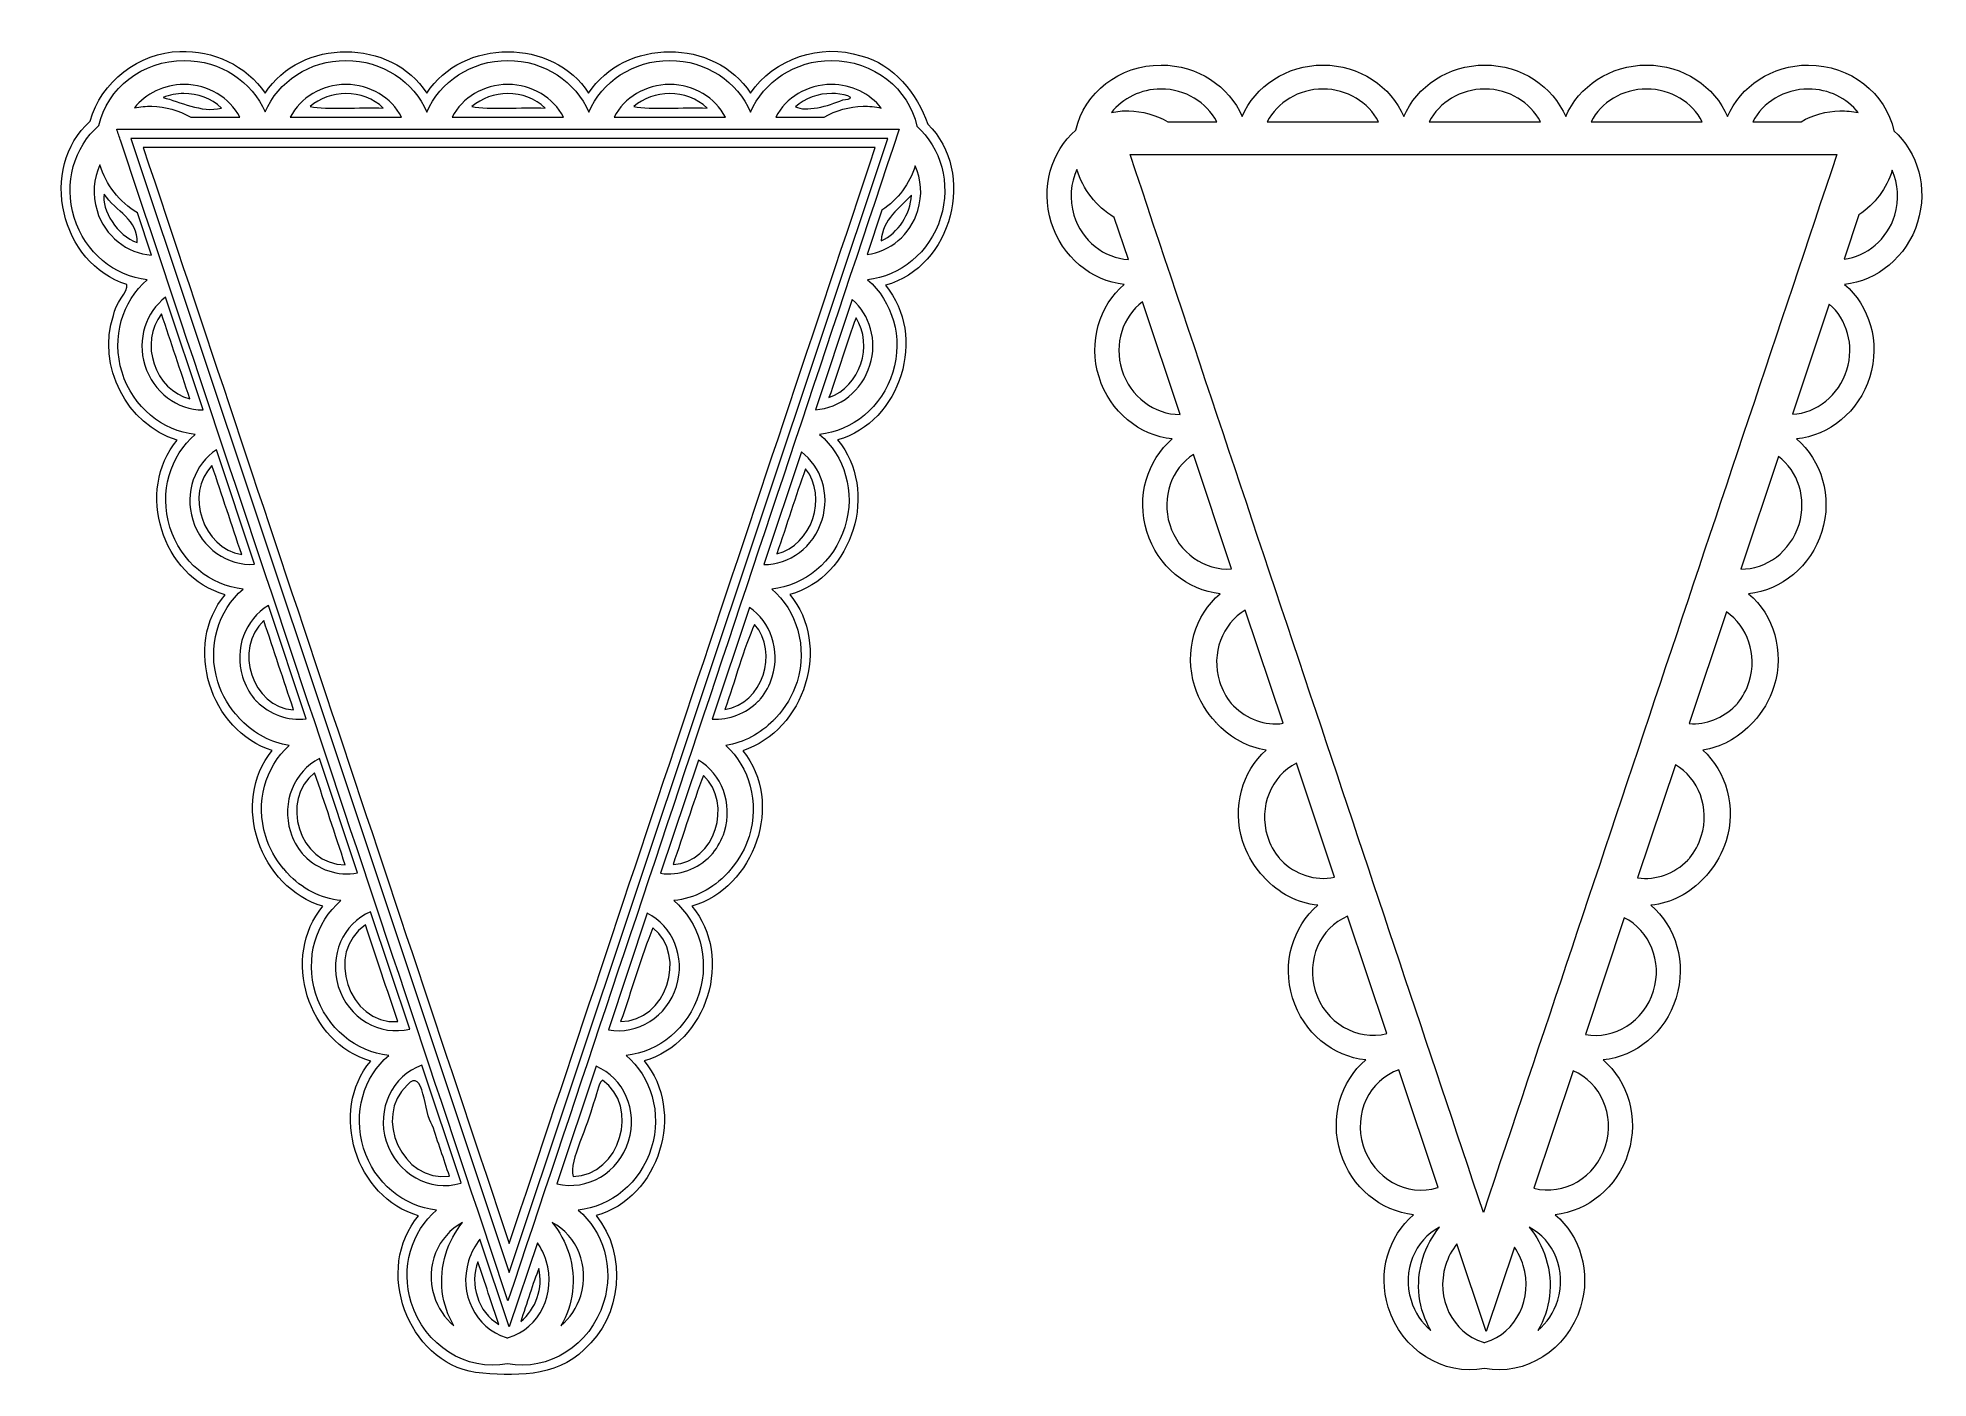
# Model space of a CAD drawing. Header units: centimetres. Extents: x -5.6 to 5.5, y -3.9 to 3.9.
import ezdxf

# ---------------------------------------------------------------- set-up
doc = ezdxf.new("R2010")
doc.units = ezdxf.units.CM
doc.header["$MEASUREMENT"] = 0
doc.layers.add('Layer 1', color=7, linetype='Continuous')

msp = doc.modelspace()

# ---------------------------------------------------------------- linework, layer by layer
at = {"layer": 'Layer 1', "color": 58, "lineweight": 20}
for points, knots in [([(-4.7385, 3.85934), (-4.97791, 3.85468), (-5.20049, 3.68302), (-5.26271, 3.45254), (-5.26271, 3.45254), (-5.56843, 3.1798), (-5.43557, 2.61701), (-5.04856, 2.50004), (-5.04856, 2.50004), (-5.03722, 2.46241), (-5.12068, 2.38243), (-5.12711, 2.31897), (-5.12711, 2.31897), (-5.22474, 2.02737), (-5.05074, 1.67945), (-4.75421, 1.59219), (-4.75421, 1.59219), (-5.00093, 1.29757), (-4.84329, 0.79205), (-4.47474, 0.6893), (-4.47474, 0.6893), (-4.72256, 0.39345), (-4.561, -0.10553), (-4.20023, -0.22021), (-4.20023, -0.22021), (-4.44685, -0.52176), (-4.27041, -1.02387), (-3.9034, -1.12889), (-3.9034, -1.12889), (-4.15083, -1.42172), (-3.9927, -1.92864), (-3.62476, -2.03178), (-3.62476, -2.03178), (-3.87057, -2.32563), (-3.71339, -2.83131), (-3.34529, -2.93467), (-3.34529, -2.93467), (-3.6066, -3.24351), (-3.41298, -3.78387), (-3.01208, -3.84996), (-3.01208, -3.84996), (-2.79556, -3.86918), (-2.54326, -3.8827), (-2.37791, -3.71519), (-2.37791, -3.71519), (-2.15827, -3.52415), (-2.12388, -3.16013), (-2.30846, -2.93384), (-2.30846, -2.93384), (-1.93979, -2.8326), (-1.78263, -2.32583), (-2.02899, -2.03095), (-2.02899, -2.03095), (-1.66046, -1.92964), (-1.50305, -1.42329), (-1.74952, -1.12806), (-1.74952, -1.12806), (-1.38393, -1.02454), (-1.20607, -0.52255), (-1.45269, -0.22104), (-1.45269, -0.22104), (-1.08979, -0.1036), (-0.93258, 0.39472), (-1.17818, 0.69012), (-1.17818, 0.69012), (-0.80734, 0.79219), (-0.65428, 1.29952), (-0.89871, 1.59301), (-0.89871, 1.59301), (-0.52989, 1.69525), (-0.37229, 2.20026), (-0.62007, 2.49507), (-0.62007, 2.49507), (-0.22926, 2.60185), (-0.08508, 3.15316), (-0.37287, 3.436), (-0.37287, 3.436), (-0.43579, 3.6148), (-0.56929, 3.78401), (-0.76396, 3.83453), (-0.76396, 3.83453), (-0.99632, 3.9092), (-1.27096, 3.81903), (-1.40723, 3.61542), (-1.40723, 3.61542), (-1.61377, 3.93918), (-2.14513, 3.93848), (-2.35229, 3.61542), (-2.35229, 3.61542), (-2.55883, 3.93918), (-3.09019, 3.93848), (-3.29735, 3.61542), (-3.29735, 3.61542), (-3.50437, 3.93884), (-4.03365, 3.93865), (-4.24158, 3.61625), (-4.24158, 3.61625), (-4.35089, 3.77682), (-4.54535, 3.86902), (-4.7385, 3.85934)], [0, 0, 0, 0, 0.03846154, 0.03846154, 0.03846154, 0.03846154, 0.07692308, 0.07692308, 0.07692308, 0.07692308, 0.11538462, 0.11538462, 0.11538462, 0.11538462, 0.15384615, 0.15384615, 0.15384615, 0.15384615, 0.19230769, 0.19230769, 0.19230769, 0.19230769, 0.23076923, 0.23076923, 0.23076923, 0.23076923, 0.26923077, 0.26923077, 0.26923077, 0.26923077, 0.30769231, 0.30769231, 0.30769231, 0.30769231, 0.34615385, 0.34615385, 0.34615385, 0.34615385, 0.38461538, 0.38461538, 0.38461538, 0.38461538, 0.42307692, 0.42307692, 0.42307692, 0.42307692, 0.46153846, 0.46153846, 0.46153846, 0.46153846, 0.5, 0.5, 0.5, 0.5, 0.53846154, 0.53846154, 0.53846154, 0.53846154, 0.57692308, 0.57692308, 0.57692308, 0.57692308, 0.61538462, 0.61538462, 0.61538462, 0.61538462, 0.65384615, 0.65384615, 0.65384615, 0.65384615, 0.69230769, 0.69230769, 0.69230769, 0.69230769, 0.73076923, 0.73076923, 0.73076923, 0.73076923, 0.76923077, 0.76923077, 0.76923077, 0.76923077, 0.80769231, 0.80769231, 0.80769231, 0.80769231, 0.84615385, 0.84615385, 0.84615385, 0.84615385, 0.88461538, 0.88461538, 0.88461538, 0.88461538, 0.92307692, 0.92307692, 0.92307692, 0.92307692, 1, 1, 1, 1]), ([(0.9897, 3.78026), (0.74533, 3.78026), (0.54188, 3.61743), (0.49195, 3.40075), (0.49195, 3.40075), (0.34884, 3.27567), (0.28545, 3.06563), (0.34808, 2.86332), (0.34808, 2.86332), (0.41128, 2.65919), (0.58409, 2.52084), (0.77472, 2.50034), (0.77472, 2.50034), (0.62917, 2.37569), (0.56438, 2.16445), (0.62755, 1.96042), (0.62755, 1.96042), (0.69083, 1.75603), (0.8641, 1.6185), (1.05502, 1.59827), (1.05502, 1.59827), (0.90893, 1.47371), (0.84374, 1.26191), (0.90702, 1.05753), (0.90702, 1.05753), (0.9703, 0.85314), (1.14357, 0.71561), (1.33449, 0.69538), (1.33449, 0.69538), (1.1884, 0.57081), (1.12321, 0.35902), (1.18649, 0.15464), (1.18649, 0.15464), (1.21173, 0.07313), (1.25456, 0.00247), (1.30886, -0.05455), (1.30886, -0.05455), (1.30976, -0.05557), (1.31042, -0.05684), (1.31135, -0.05786), (1.31135, -0.05786), (1.3157, -0.06236), (1.32008, -0.06677), (1.32458, -0.07109), (1.32458, -0.07109), (1.40035, -0.14955), (1.49796, -0.20085), (1.60239, -0.21744), (1.60239, -0.21744), (1.46443, -0.34311), (1.40438, -0.5485), (1.46596, -0.74743), (1.46596, -0.74743), (1.48767, -0.81756), (1.52299, -0.87937), (1.56683, -0.93181), (1.56683, -0.93181), (1.57242, -0.93849), (1.57749, -0.9453), (1.58337, -0.95165), (1.58337, -0.95165), (1.5858, -0.95448), (1.58832, -0.95715), (1.59081, -0.95992), (1.59081, -0.95992), (1.59163, -0.96076), (1.59248, -0.96156), (1.5933, -0.9624), (1.5933, -0.9624), (1.67596, -1.05282), (1.78682, -1.11028), (1.90501, -1.1228), (1.90501, -1.1228), (1.75892, -1.24736), (1.69456, -1.45916), (1.75784, -1.66354), (1.75784, -1.66354), (1.82112, -1.86793), (1.99356, -2.00546), (2.18448, -2.02569), (2.18448, -2.02569), (2.03839, -2.15026), (1.97403, -2.36205), (2.03731, -2.56643), (2.03731, -2.56643), (2.10059, -2.77082), (2.27303, -2.90835), (2.46395, -2.92858), (2.46395, -2.92858), (2.31786, -3.05314), (2.25267, -3.26411), (2.31595, -3.4685), (2.31595, -3.4685), (2.39382, -3.72003), (2.6382, -3.87111), (2.87736, -3.82569), (2.87736, -3.82569), (3.11652, -3.87112), (3.3609, -3.72003), (3.43877, -3.4685), (3.43877, -3.4685), (3.50205, -3.26411), (3.43686, -3.05315), (3.29077, -2.92858), (3.29077, -2.92858), (3.48169, -2.90835), (3.65414, -2.77082), (3.71741, -2.56643), (3.71741, -2.56643), (3.78069, -2.36204), (3.71633, -2.15025), (3.57024, -2.02569), (3.57024, -2.02569), (3.76116, -2.00546), (3.93361, -1.86793), (3.99688, -1.66354), (3.99688, -1.66354), (4.06016, -1.45915), (3.9958, -1.24736), (3.84971, -1.1228), (3.84971, -1.1228), (3.9679, -1.11028), (4.07877, -1.05281), (4.16142, -0.9624), (4.16142, -0.9624), (4.16224, -0.96156), (4.16309, -0.96076), (4.16391, -0.95992), (4.16391, -0.95992), (4.1664, -0.95715), (4.16891, -0.95448), (4.17135, -0.95165), (4.17135, -0.95165), (4.17723, -0.94529), (4.1823, -0.93849), (4.18789, -0.93181), (4.18789, -0.93181), (4.23173, -0.87937), (4.26705, -0.81756), (4.28876, -0.74743), (4.28876, -0.74743), (4.35035, -0.5485), (4.29029, -0.34311), (4.15234, -0.21744), (4.15234, -0.21744), (4.25677, -0.20085), (4.35438, -0.14956), (4.43015, -0.07109), (4.43015, -0.07109), (4.43465, -0.06677), (4.43903, -0.06236), (4.44338, -0.05786), (4.44338, -0.05786), (4.44428, -0.05685), (4.44497, -0.05557), (4.44587, -0.05455), (4.44587, -0.05455), (4.50017, 0.00246), (4.54301, 0.07313), (4.56824, 0.15464), (4.56824, 0.15464), (4.63152, 0.35903), (4.56633, 0.57082), (4.42024, 0.69538), (4.42024, 0.69538), (4.61116, 0.71561), (4.78443, 0.85314), (4.84771, 1.05753), (4.84771, 1.05753), (4.91099, 1.26192), (4.8458, 1.47371), (4.69971, 1.59827), (4.69971, 1.59827), (4.89063, 1.6185), (5.0639, 1.75603), (5.12718, 1.96042), (5.12718, 1.96042), (5.19035, 2.16445), (5.12557, 2.37568), (4.98001, 2.50034), (4.98001, 2.50034), (5.17064, 2.52084), (5.34346, 2.65919), (5.40665, 2.86332), (5.40665, 2.86332), (5.46858, 3.06335), (5.40826, 3.27107), (5.26857, 3.39662), (5.26857, 3.39662), (5.22038, 3.61546), (5.01517, 3.78027), (4.76917, 3.78027), (4.76917, 3.78027), (4.55521, 3.78027), (4.37284, 3.65571), (4.29705, 3.47931), (4.29705, 3.47931), (4.22127, 3.65571), (4.03889, 3.78027), (3.82494, 3.78027), (3.82494, 3.78027), (3.61098, 3.78027), (3.42778, 3.65571), (3.352, 3.47931), (3.352, 3.47931), (3.27621, 3.65571), (3.09384, 3.78027), (2.87988, 3.78027), (2.87988, 3.78027), (2.66592, 3.78027), (2.48272, 3.65571), (2.40694, 3.47931), (2.40694, 3.47931), (2.33116, 3.65571), (2.14878, 3.78027), (1.93483, 3.78027), (1.93483, 3.78027), (1.72125, 3.78027), (1.53874, 3.65604), (1.46271, 3.48013), (1.46271, 3.48013), (1.38675, 3.65617), (1.20346, 3.78027), (0.98977, 3.78027), (0.98977, 3.78027), (0.98977, 3.78027), (0.9897, 3.78026), (0.9897, 3.78026)], [0, 0, 0, 0, 0.01724138, 0.01724138, 0.01724138, 0.01724138, 0.03448276, 0.03448276, 0.03448276, 0.03448276, 0.05172414, 0.05172414, 0.05172414, 0.05172414, 0.06896552, 0.06896552, 0.06896552, 0.06896552, 0.0862069, 0.0862069, 0.0862069, 0.0862069, 0.10344828, 0.10344828, 0.10344828, 0.10344828, 0.12068966, 0.12068966, 0.12068966, 0.12068966, 0.13793103, 0.13793103, 0.13793103, 0.13793103, 0.15517241, 0.15517241, 0.15517241, 0.15517241, 0.17241379, 0.17241379, 0.17241379, 0.17241379, 0.18965517, 0.18965517, 0.18965517, 0.18965517, 0.20689655, 0.20689655, 0.20689655, 0.20689655, 0.22413793, 0.22413793, 0.22413793, 0.22413793, 0.24137931, 0.24137931, 0.24137931, 0.24137931, 0.25862069, 0.25862069, 0.25862069, 0.25862069, 0.27586207, 0.27586207, 0.27586207, 0.27586207, 0.29310345, 0.29310345, 0.29310345, 0.29310345, 0.31034483, 0.31034483, 0.31034483, 0.31034483, 0.32758621, 0.32758621, 0.32758621, 0.32758621, 0.34482759, 0.34482759, 0.34482759, 0.34482759, 0.36206897, 0.36206897, 0.36206897, 0.36206897, 0.37931034, 0.37931034, 0.37931034, 0.37931034, 0.39655172, 0.39655172, 0.39655172, 0.39655172, 0.4137931, 0.4137931, 0.4137931, 0.4137931, 0.43103448, 0.43103448, 0.43103448, 0.43103448, 0.44827586, 0.44827586, 0.44827586, 0.44827586, 0.46551724, 0.46551724, 0.46551724, 0.46551724, 0.48275862, 0.48275862, 0.48275862, 0.48275862, 0.5, 0.5, 0.5, 0.5, 0.51724138, 0.51724138, 0.51724138, 0.51724138, 0.53448276, 0.53448276, 0.53448276, 0.53448276, 0.55172414, 0.55172414, 0.55172414, 0.55172414, 0.56896552, 0.56896552, 0.56896552, 0.56896552, 0.5862069, 0.5862069, 0.5862069, 0.5862069, 0.60344828, 0.60344828, 0.60344828, 0.60344828, 0.62068966, 0.62068966, 0.62068966, 0.62068966, 0.63793103, 0.63793103, 0.63793103, 0.63793103, 0.65517241, 0.65517241, 0.65517241, 0.65517241, 0.67241379, 0.67241379, 0.67241379, 0.67241379, 0.68965517, 0.68965517, 0.68965517, 0.68965517, 0.70689655, 0.70689655, 0.70689655, 0.70689655, 0.72413793, 0.72413793, 0.72413793, 0.72413793, 0.74137931, 0.74137931, 0.74137931, 0.74137931, 0.75862069, 0.75862069, 0.75862069, 0.75862069, 0.77586207, 0.77586207, 0.77586207, 0.77586207, 0.79310345, 0.79310345, 0.79310345, 0.79310345, 0.81034483, 0.81034483, 0.81034483, 0.81034483, 0.82758621, 0.82758621, 0.82758621, 0.82758621, 0.84482759, 0.84482759, 0.84482759, 0.84482759, 0.86206897, 0.86206897, 0.86206897, 0.86206897, 0.87931034, 0.87931034, 0.87931034, 0.87931034, 0.89655172, 0.89655172, 0.89655172, 0.89655172, 0.9137931, 0.9137931, 0.9137931, 0.9137931, 0.93103448, 0.93103448, 0.93103448, 0.93103448, 0.94827586, 0.94827586, 0.94827586, 0.94827586, 0.96551724, 0.96551724, 0.96551724, 0.96551724, 1, 1, 1, 1]), ([(-4.71617, 3.6146), (-4.63534, 3.61343), (-4.5548, 3.58649), (-4.49624, 3.52944), (-4.49624, 3.52944), (-4.61394, 3.49878), (-4.74271, 3.56917), (-4.83689, 3.59062), (-4.83689, 3.59062), (-4.79932, 3.60579), (-4.7581, 3.61393), (-4.71617, 3.6146)], [0, 0, 0, 0, 0.25, 0.25, 0.25, 0.25, 0.5, 0.5, 0.5, 0.5, 1, 1, 1, 1]), ([(-3.76946, 3.6146), (-3.68926, 3.61305), (-3.60933, 3.58612), (-3.55118, 3.52944), (-3.55118, 3.52944), (-3.68519, 3.53543), (-3.88121, 3.51776), (-3.97865, 3.53771), (-3.97865, 3.53771), (-3.92314, 3.58694), (-3.8455, 3.61404), (-3.76946, 3.6146)], [0, 0, 0, 0, 0.25, 0.25, 0.25, 0.25, 0.5, 0.5, 0.5, 0.5, 1, 1, 1, 1]), ([(-2.8244, 3.6146), (-2.7442, 3.61305), (-2.66427, 3.58612), (-2.60612, 3.52944), (-2.60612, 3.52944), (-2.74022, 3.5354), (-2.936, 3.51782), (-3.03359, 3.53771), (-3.03359, 3.53771), (-2.97802, 3.58693), (-2.90051, 3.61403), (-2.8244, 3.6146)], [0, 0, 0, 0, 0.25, 0.25, 0.25, 0.25, 0.5, 0.5, 0.5, 0.5, 1, 1, 1, 1]), ([(-1.87934, 3.6146), (-1.79914, 3.61305), (-1.71921, 3.58612), (-1.66106, 3.52944), (-1.66106, 3.52944), (-1.79507, 3.53543), (-1.99109, 3.51776), (-2.08853, 3.53771), (-2.08853, 3.53771), (-2.03302, 3.58694), (-1.95538, 3.61404), (-1.87934, 3.6146)], [0, 0, 0, 0, 0.25, 0.25, 0.25, 0.25, 0.5, 0.5, 0.5, 0.5, 1, 1, 1, 1]), ([(-0.93346, 3.6146), (-0.88341, 3.61719), (-0.75427, 3.58619), (-0.86897, 3.57657), (-0.86897, 3.57657), (-0.95346, 3.54101), (-1.08671, 3.50516), (-1.1443, 3.53688), (-1.1443, 3.53688), (-1.09004, 3.58739), (-1.0095, 3.6143), (-0.93346, 3.6146)], [0, 0, 0, 0, 0.25, 0.25, 0.25, 0.25, 0.5, 0.5, 0.5, 0.5, 1, 1, 1, 1]), ([(0.9897, 3.64053), (1.13236, 3.64053), (1.25532, 3.56249), (1.31464, 3.44953), (1.31464, 3.44953), (1.31464, 3.44953), (1.02856, 3.44953), (1.02856, 3.44953), (1.02856, 3.44953), (0.95894, 3.48898), (0.88124, 3.51178), (0.80118, 3.5132), (0.80118, 3.5132), (0.76732, 3.5138), (0.73336, 3.51025), (0.69948, 3.50328), (0.69948, 3.50328), (0.76571, 3.58647), (0.87091, 3.64053), (0.98969, 3.64053), (0.98969, 3.64053), (0.98969, 3.64053), (0.9897, 3.64053), (0.9897, 3.64053)], [0, 0, 0, 0, 0.14285714, 0.14285714, 0.14285714, 0.14285714, 0.28571429, 0.28571429, 0.28571429, 0.28571429, 0.42857143, 0.42857143, 0.42857143, 0.42857143, 0.57142857, 0.57142857, 0.57142857, 0.57142857, 0.71428571, 0.71428571, 0.71428571, 0.71428571, 1, 1, 1, 1]), ([(1.93476, 3.64053), (2.07742, 3.64053), (2.20038, 3.56249), (2.2597, 3.44953), (2.2597, 3.44953), (2.2597, 3.44953), (1.60982, 3.44953), (1.60982, 3.44953), (1.60982, 3.44953), (1.66914, 3.56248), (1.7921, 3.64053), (1.93476, 3.64053)], [0, 0, 0, 0, 0.25, 0.25, 0.25, 0.25, 0.5, 0.5, 0.5, 0.5, 1, 1, 1, 1]), ([(2.87982, 3.64053), (3.02248, 3.64053), (3.14544, 3.56249), (3.20476, 3.44953), (3.20476, 3.44953), (3.20476, 3.44953), (2.88809, 3.44953), (2.88809, 3.44953), (2.88809, 3.44953), (2.88809, 3.44953), (2.55488, 3.44953), (2.55488, 3.44953), (2.55488, 3.44953), (2.6142, 3.56248), (2.73716, 3.64053), (2.87982, 3.64053)], [0, 0, 0, 0, 0.2, 0.2, 0.2, 0.2, 0.4, 0.4, 0.4, 0.4, 0.6, 0.6, 0.6, 0.6, 1, 1, 1, 1]), ([(3.82488, 3.64053), (3.96754, 3.64053), (4.0905, 3.56249), (4.14982, 3.44953), (4.14982, 3.44953), (4.14982, 3.44953), (3.49994, 3.44953), (3.49994, 3.44953), (3.49994, 3.44953), (3.55926, 3.56248), (3.68222, 3.64053), (3.82488, 3.64053)], [0, 0, 0, 0, 0.25, 0.25, 0.25, 0.25, 0.5, 0.5, 0.5, 0.5, 1, 1, 1, 1]), ([(4.76911, 3.64053), (4.88833, 3.64053), (4.99397, 3.58617), (5.06015, 3.50245), (5.06015, 3.50245), (5.02465, 3.51018), (4.98897, 3.51383), (4.95349, 3.5132), (4.95349, 3.5132), (4.87344, 3.51178), (4.79573, 3.48898), (4.72612, 3.44953), (4.72612, 3.44953), (4.72612, 3.44953), (4.44417, 3.44953), (4.44417, 3.44953), (4.44417, 3.44953), (4.50349, 3.56248), (4.62645, 3.64053), (4.76911, 3.64053)], [0, 0, 0, 0, 0.16666667, 0.16666667, 0.16666667, 0.16666667, 0.33333333, 0.33333333, 0.33333333, 0.33333333, 0.5, 0.5, 0.5, 0.5, 0.66666667, 0.66666667, 0.66666667, 0.66666667, 1, 1, 1, 1]), ([(-5.08418, 3.33642), (-4.3304, 1.08066), (-3.57728, -1.17532), (-2.82365, -3.43113), (-2.82365, -3.43113), (-2.06188, -1.15222), (-1.30059, 1.12685), (-0.53914, 3.40587), (-0.53914, 3.40587), (-2.06187, 3.40587), (-3.5846, 3.40587), (-5.10734, 3.40587), (-5.10734, 3.40587), (-5.09962, 3.38272), (-5.09191, 3.35957), (-5.08419, 3.33642), (-5.08419, 3.33642), (-5.08419, 3.33642), (-5.08418, 3.33642), (-5.08418, 3.33642)], [0, 0, 0, 0, 0.16666667, 0.16666667, 0.16666667, 0.16666667, 0.33333333, 0.33333333, 0.33333333, 0.33333333, 0.5, 0.5, 0.5, 0.5, 0.66666667, 0.66666667, 0.66666667, 0.66666667, 1, 1, 1, 1]), ([(-0.6788, 3.29875), (-1.39125, 1.16665), (-2.10369, -0.96545), (-2.81614, -3.09755), (-2.81614, -3.09755), (-3.52812, -0.96539), (-4.24032, 1.16671), (-4.95265, 3.29875), (-4.95265, 3.29875), (-3.52803, 3.29875), (-2.10342, 3.29875), (-0.6788, 3.29875)], [0, 0, 0, 0, 0.25, 0.25, 0.25, 0.25, 0.5, 0.5, 0.5, 0.5, 1, 1, 1, 1]), ([(0.49857, 3.17172), (0.53238, 3.05455), (0.61095, 2.95497), (0.71685, 2.89143), (0.71685, 2.89143), (0.71685, 2.89143), (0.79871, 2.64504), (0.79871, 2.64504), (0.79871, 2.64504), (0.65759, 2.65399), (0.52771, 2.75365), (0.48121, 2.90384), (0.48121, 2.90384), (0.45236, 2.99704), (0.46139, 3.09191), (0.49857, 3.17173), (0.49857, 3.17173), (0.49857, 3.17173), (0.49857, 3.17172), (0.49857, 3.17172)], [0, 0, 0, 0, 0.16666667, 0.16666667, 0.16666667, 0.16666667, 0.33333333, 0.33333333, 0.33333333, 0.33333333, 0.5, 0.5, 0.5, 0.5, 0.66666667, 0.66666667, 0.66666667, 0.66666667, 1, 1, 1, 1]), ([(5.25859, 3.16593), (5.29351, 3.08732), (5.30162, 2.99476), (5.27347, 2.90383), (5.27347, 2.90383), (5.22938, 2.76142), (5.11, 2.6648), (4.97747, 2.64751), (4.97747, 2.64751), (4.97747, 2.64751), (5.06429, 2.90631), (5.06429, 2.90631), (5.06429, 2.90631), (5.15722, 2.96886), (5.22642, 3.05969), (5.25859, 3.16593)], [0, 0, 0, 0, 0.2, 0.2, 0.2, 0.2, 0.4, 0.4, 0.4, 0.4, 0.6, 0.6, 0.6, 0.6, 1, 1, 1, 1]), ([(-5.18085, 3.02672), (-5.11428, 2.9277), (-4.98026, 2.87571), (-4.9882, 2.74395), (-4.9882, 2.74395), (-5.10485, 2.78299), (-5.19836, 2.93849), (-5.18085, 3.02672)], [0, 0, 0, 0, 0.33333333, 0.33333333, 0.33333333, 0.33333333, 1, 1, 1, 1]), ([(-0.46713, 3.02094), (-0.47377, 2.90893), (-0.54367, 2.80088), (-0.64407, 2.75388), (-0.64407, 2.75388), (-0.63729, 2.88364), (-0.53423, 2.94561), (-0.46713, 3.02094)], [0, 0, 0, 0, 0.33333333, 0.33333333, 0.33333333, 0.33333333, 1, 1, 1, 1]), ([(-4.68062, 1.83197), (-4.88319, 1.88221), (-4.97931, 2.16194), (-4.84598, 2.32806), (-4.84598, 2.32806), (-4.79086, 2.1627), (-4.73574, 1.99733), (-4.68062, 1.83197)], [0, 0, 0, 0, 0.33333333, 0.33333333, 0.33333333, 0.33333333, 1, 1, 1, 1]), ([(0.88139, 2.39864), (0.88139, 2.39864), (1.1005, 1.74132), (1.1005, 1.74132), (1.1005, 1.74132), (0.95089, 1.74073), (0.80963, 1.84365), (0.76068, 2.00177), (0.76068, 2.00177), (0.71348, 2.15425), (0.76661, 2.31221), (0.8814, 2.39865), (0.8814, 2.39865), (0.8814, 2.39865), (0.88139, 2.39864), (0.88139, 2.39864)], [0, 0, 0, 0, 0.2, 0.2, 0.2, 0.2, 0.4, 0.4, 0.4, 0.4, 0.6, 0.6, 0.6, 0.6, 1, 1, 1, 1]), ([(4.89065, 2.38541), (4.99367, 2.29665), (5.03884, 2.14658), (4.994, 2.00176), (4.994, 2.00176), (4.94741, 1.85128), (4.81712, 1.75096), (4.67567, 1.74214), (4.67567, 1.74214), (4.67567, 1.74214), (4.89064, 2.38541), (4.89064, 2.38541), (4.89064, 2.38541), (4.89064, 2.38541), (4.89065, 2.38541), (4.89065, 2.38541)], [0, 0, 0, 0, 0.2, 0.2, 0.2, 0.2, 0.4, 0.4, 0.4, 0.4, 0.6, 0.6, 0.6, 0.6, 1, 1, 1, 1]), ([(-0.79125, 2.30574), (-0.68877, 2.14321), (-0.76723, 1.90507), (-0.94917, 1.83941), (-0.94917, 1.83941), (-0.89626, 1.99351), (-0.84566, 2.15811), (-0.79125, 2.30574)], [0, 0, 0, 0, 0.33333333, 0.33333333, 0.33333333, 0.33333333, 1, 1, 1, 1]), ([(-4.378, 0.92411), (-4.60494, 0.96091), (-4.71085, 1.2769), (-4.55163, 1.44335), (-4.55163, 1.44335), (-4.49375, 1.27027), (-4.43587, 1.09719), (-4.378, 0.92411)], [0, 0, 0, 0, 0.33333333, 0.33333333, 0.33333333, 0.33333333, 1, 1, 1, 1]), ([(1.17821, 1.50815), (1.17821, 1.50815), (1.40145, 0.84008), (1.40145, 0.84008), (1.40145, 0.84008), (1.24421, 0.82922), (1.09138, 0.93334), (1.04013, 1.09888), (1.04013, 1.09888), (0.9906, 1.25886), (1.05147, 1.42509), (1.17821, 1.50816), (1.17821, 1.50816), (1.17821, 1.50816), (1.17821, 1.50815), (1.17821, 1.50815)], [0, 0, 0, 0, 0.2, 0.2, 0.2, 0.2, 0.4, 0.4, 0.4, 0.4, 0.6, 0.6, 0.6, 0.6, 1, 1, 1, 1]), ([(4.59382, 1.49657), (4.7089, 1.41021), (4.7618, 1.25153), (4.71454, 1.09887), (4.71454, 1.09887), (4.66548, 0.9404), (4.52387, 0.83737), (4.37389, 0.83842), (4.37389, 0.83842), (4.37389, 0.83842), (4.59382, 1.49657), (4.59382, 1.49657)], [0, 0, 0, 0, 0.25, 0.25, 0.25, 0.25, 0.5, 0.5, 0.5, 0.5, 1, 1, 1, 1]), ([(-1.08559, 1.42434), (-0.95456, 1.25794), (-1.0485, 0.97965), (-1.25344, 0.92825), (-1.25344, 0.92825), (-1.19723, 1.09231), (-1.14332, 1.26674), (-1.08559, 1.42434)], [0, 0, 0, 0, 0.33333333, 0.33333333, 0.33333333, 0.33333333, 1, 1, 1, 1]), ([(1.48166, 0.59947), (1.48166, 0.59947), (1.70242, -0.06116), (1.70242, -0.06116), (1.70242, -0.06116), (1.59595, -0.07563), (1.48947, -0.0358), (1.41303, 0.04054), (1.41303, 0.04054), (1.4121, 0.04155), (1.41062, 0.042), (1.40972, 0.04302), (1.40972, 0.04302), (1.40588, 0.04695), (1.40266, 0.05131), (1.39897, 0.05542), (1.39897, 0.05542), (1.36952, 0.09176), (1.34599, 0.13489), (1.33117, 0.18275), (1.33117, 0.18275), (1.28015, 0.34754), (1.34686, 0.51916), (1.48165, 0.59947), (1.48165, 0.59947), (1.48165, 0.59947), (1.48166, 0.59947), (1.48166, 0.59947)], [0, 0, 0, 0, 0.125, 0.125, 0.125, 0.125, 0.25, 0.25, 0.25, 0.25, 0.375, 0.375, 0.375, 0.375, 0.5, 0.5, 0.5, 0.5, 0.625, 0.625, 0.625, 0.625, 0.75, 0.75, 0.75, 0.75, 1, 1, 1, 1]), ([(4.29038, 0.58872), (4.41356, 0.50449), (4.4723, 0.3404), (4.4235, 0.18275), (4.4235, 0.18275), (4.40868, 0.13489), (4.38515, 0.09176), (4.3557, 0.05542), (4.3557, 0.05542), (4.35202, 0.05131), (4.34879, 0.04694), (4.34495, 0.04302), (4.34495, 0.04302), (4.34405, 0.042), (4.34257, 0.04155), (4.34164, 0.04054), (4.34164, 0.04054), (4.27016, -0.03085), (4.17237, -0.06984), (4.07292, -0.06281), (4.07292, -0.06281), (4.07292, -0.06281), (4.29037, 0.58873), (4.29037, 0.58873), (4.29037, 0.58873), (4.29037, 0.58873), (4.29038, 0.58872), (4.29038, 0.58872)], [0, 0, 0, 0, 0.125, 0.125, 0.125, 0.125, 0.25, 0.25, 0.25, 0.25, 0.375, 0.375, 0.375, 0.375, 0.5, 0.5, 0.5, 0.5, 0.625, 0.625, 0.625, 0.625, 0.75, 0.75, 0.75, 0.75, 1, 1, 1, 1]), ([(-4.07539, 0.01792), (-4.31908, 0.03179), (-4.42503, 0.37661), (-4.24902, 0.53882), (-4.24902, 0.53882), (-4.19114, 0.36519), (-4.13326, 0.19155), (-4.07539, 0.01792)], [0, 0, 0, 0, 0.33333333, 0.33333333, 0.33333333, 0.33333333, 1, 1, 1, 1]), ([(-1.38325, 0.51566), (-1.24283, 0.35331), (-1.3352, 0.05208), (-1.55688, 0.02039), (-1.55688, 0.02039), (-1.4988, 0.18003), (-1.44603, 0.3811), (-1.38325, 0.51566)], [0, 0, 0, 0, 0.33333333, 0.33333333, 0.33333333, 0.33333333, 1, 1, 1, 1]), ([(1.78014, -0.2935), (1.78014, -0.2935), (2.00256, -0.95992), (2.00256, -0.95992), (2.00256, -0.95992), (1.88837, -0.98306), (1.77146, -0.94251), (1.69002, -0.85987), (1.69002, -0.85987), (1.6859, -0.85568), (1.68239, -0.85104), (1.67844, -0.84664), (1.67844, -0.84664), (1.64899, -0.8103), (1.62546, -0.768), (1.61064, -0.72014), (1.61064, -0.72014), (1.55729, -0.5478), (1.63274, -0.36852), (1.78014, -0.2935)], [0, 0, 0, 0, 0.16666667, 0.16666667, 0.16666667, 0.16666667, 0.33333333, 0.33333333, 0.33333333, 0.33333333, 0.5, 0.5, 0.5, 0.5, 0.66666667, 0.66666667, 0.66666667, 0.66666667, 1, 1, 1, 1]), ([(3.99272, -0.30259), (4.12817, -0.38265), (4.19517, -0.55494), (4.14403, -0.72014), (4.14403, -0.72014), (4.12921, -0.768), (4.10568, -0.8103), (4.07623, -0.84664), (4.07623, -0.84664), (4.07229, -0.85104), (4.06878, -0.85568), (4.06465, -0.85987), (4.06465, -0.85987), (3.98778, -0.93787), (3.87988, -0.9784), (3.77195, -0.96322), (3.77195, -0.96322), (3.77195, -0.96322), (3.99271, -0.30259), (3.99271, -0.30259), (3.99271, -0.30259), (3.99271, -0.30259), (3.99272, -0.30259), (3.99272, -0.30259)], [0, 0, 0, 0, 0.14285714, 0.14285714, 0.14285714, 0.14285714, 0.28571429, 0.28571429, 0.28571429, 0.28571429, 0.42857143, 0.42857143, 0.42857143, 0.42857143, 0.57142857, 0.57142857, 0.57142857, 0.57142857, 0.71428571, 0.71428571, 0.71428571, 0.71428571, 1, 1, 1, 1]), ([(-3.7736, -0.88663), (-4.04425, -0.88844), (-4.15538, -0.50515), (-3.95219, -0.3492), (-3.95219, -0.3492), (-3.89266, -0.52834), (-3.83313, -0.70749), (-3.7736, -0.88663)], [0, 0, 0, 0, 0.33333333, 0.33333333, 0.33333333, 0.33333333, 1, 1, 1, 1]), ([(-1.68173, -0.36573), (-1.50932, -0.52941), (-1.61272, -0.87098), (-1.8595, -0.88497), (-1.8595, -0.88497), (-1.79997, -0.71435), (-1.74317, -0.52428), (-1.68173, -0.36573)], [0, 0, 0, 0, 0.33333333, 0.33333333, 0.33333333, 0.33333333, 1, 1, 1, 1]), ([(2.0778, -1.18729), (2.07806, -1.18718), (2.07841, -1.1874), (2.07862, -1.18729), (2.07862, -1.18729), (2.07862, -1.18729), (2.30765, -1.8719), (2.30765, -1.8719), (2.30765, -1.8719), (2.13189, -1.91595), (1.94748, -1.80836), (1.89011, -1.62303), (1.89011, -1.62303), (1.83454, -1.44354), (1.91812, -1.25617), (2.0778, -1.18729)], [0, 0, 0, 0, 0.2, 0.2, 0.2, 0.2, 0.4, 0.4, 0.4, 0.4, 0.6, 0.6, 0.6, 0.6, 1, 1, 1, 1]), ([(3.69424, -1.19556), (3.8423, -1.27028), (3.91804, -1.4503), (3.86457, -1.62303), (3.86457, -1.62303), (3.80936, -1.80137), (3.63643, -1.90827), (3.46687, -1.87686), (3.46687, -1.87686), (3.46687, -1.87686), (3.69425, -1.19556), (3.69425, -1.19556), (3.69425, -1.19556), (3.69425, -1.19556), (3.69424, -1.19556), (3.69424, -1.19556)], [0, 0, 0, 0, 0.2, 0.2, 0.2, 0.2, 0.4, 0.4, 0.4, 0.4, 0.6, 0.6, 0.6, 0.6, 1, 1, 1, 1]), ([(-3.46684, -1.80192), (-3.75473, -1.82021), (-3.89436, -1.3954), (-3.65536, -1.23803), (-3.65536, -1.23803), (-3.59252, -1.42599), (-3.52968, -1.61396), (-3.46684, -1.80192)], [0, 0, 0, 0, 0.33333333, 0.33333333, 0.33333333, 0.33333333, 1, 1, 1, 1]), ([(-1.97691, -1.25374), (-1.77391, -1.42078), (-1.90014, -1.79933), (-2.16543, -1.80192), (-2.16543, -1.80192), (-2.10193, -1.62198), (-2.04445, -1.41978), (-1.97691, -1.25374)], [0, 0, 0, 0, 0.33333333, 0.33333333, 0.33333333, 0.33333333, 1, 1, 1, 1]), ([(-3.16505, -2.70398), (-3.43893, -2.74138), (-3.61217, -2.35897), (-3.41227, -2.17234), (-3.41227, -2.17234), (-3.31005, -2.0594), (-3.31676, -2.34407), (-3.26519, -2.40529), (-3.26519, -2.40529), (-3.23181, -2.50485), (-3.19843, -2.60442), (-3.16505, -2.70398)], [0, 0, 0, 0, 0.25, 0.25, 0.25, 0.25, 0.5, 0.5, 0.5, 0.5, 1, 1, 1, 1]), ([(2.37794, -2.08274), (2.37794, -2.08274), (2.6078, -2.76983), (2.6078, -2.76983), (2.6078, -2.76983), (2.60695, -2.77009), (2.60616, -2.7704), (2.60531, -2.77066), (2.60531, -2.77066), (2.42449, -2.82664), (2.22885, -2.71738), (2.16958, -2.52592), (2.16958, -2.52592), (2.11171, -2.33899), (2.2052, -2.14399), (2.37794, -2.08274)], [0, 0, 0, 0, 0.2, 0.2, 0.2, 0.2, 0.4, 0.4, 0.4, 0.4, 0.6, 0.6, 0.6, 0.6, 1, 1, 1, 1]), ([(3.39575, -2.08936), (3.55651, -2.15765), (3.64085, -2.34581), (3.58509, -2.52592), (3.58509, -2.52592), (3.52771, -2.71126), (3.34253, -2.81884), (3.16672, -2.77479), (3.16672, -2.77479), (3.16672, -2.77479), (3.39575, -2.08935), (3.39575, -2.08935), (3.39575, -2.08935), (3.39575, -2.08935), (3.39575, -2.08936), (3.39575, -2.08936)], [0, 0, 0, 0, 0.2, 0.2, 0.2, 0.2, 0.4, 0.4, 0.4, 0.4, 0.6, 0.6, 0.6, 0.6, 1, 1, 1, 1]), ([(-2.27209, -2.14423), (-2.05112, -2.29506), (-2.16718, -2.69951), (-2.44324, -2.70482), (-2.44324, -2.70482), (-2.46756, -2.60857), (-2.35327, -2.41246), (-2.32479, -2.27817), (-2.32479, -2.27817), (-2.30555, -2.24151), (-2.29825, -2.16011), (-2.27208, -2.14423), (-2.27208, -2.14423), (-2.27208, -2.14423), (-2.27209, -2.14423), (-2.27209, -2.14423)], [0, 0, 0, 0, 0.2, 0.2, 0.2, 0.2, 0.4, 0.4, 0.4, 0.4, 0.6, 0.6, 0.6, 0.6, 1, 1, 1, 1]), ([(2.61606, -3.00134), (2.57318, -3.0531), (2.53907, -3.1141), (2.51767, -3.18324), (2.51767, -3.18324), (2.47171, -3.33169), (2.49368, -3.48406), (2.5648, -3.60409), (2.5648, -3.60409), (2.51234, -3.55979), (2.47127, -3.49977), (2.44904, -3.42798), (2.44904, -3.42798), (2.39597, -3.25655), (2.4702, -3.07721), (2.61606, -3.00134)], [0, 0, 0, 0, 0.2, 0.2, 0.2, 0.2, 0.4, 0.4, 0.4, 0.4, 0.6, 0.6, 0.6, 0.6, 1, 1, 1, 1]), ([(3.13861, -3.00134), (3.28447, -3.07721), (3.3587, -3.25655), (3.30563, -3.42798), (3.30563, -3.42798), (3.2834, -3.49978), (3.24234, -3.55979), (3.18987, -3.60409), (3.18987, -3.60409), (3.26099, -3.48406), (3.28296, -3.33169), (3.237, -3.18324), (3.237, -3.18324), (3.2156, -3.1141), (3.18149, -3.0531), (3.13861, -3.00134)], [0, 0, 0, 0, 0.2, 0.2, 0.2, 0.2, 0.4, 0.4, 0.4, 0.4, 0.6, 0.6, 0.6, 0.6, 1, 1, 1, 1]), ([(2.71693, -3.09891), (2.71693, -3.09891), (2.88808, -3.60989), (2.88808, -3.60989), (2.88808, -3.60989), (2.88808, -3.60989), (3.05262, -3.11876), (3.05262, -3.11876), (3.05262, -3.11876), (3.07457, -3.15018), (3.09184, -3.1857), (3.10388, -3.22459), (3.10388, -3.22459), (3.16315, -3.41605), (3.06477, -3.61675), (2.88395, -3.67273), (2.88395, -3.67273), (2.88175, -3.67341), (2.87955, -3.67375), (2.87734, -3.67438), (2.87734, -3.67438), (2.87512, -3.67374), (2.87293, -3.67341), (2.87073, -3.67273), (2.87073, -3.67273), (2.68991, -3.61675), (2.59152, -3.41605), (2.6508, -3.22459), (2.6508, -3.22459), (2.66541, -3.17739), (2.68812, -3.13489), (2.71695, -3.09891), (2.71695, -3.09891), (2.71695, -3.09891), (2.71693, -3.09891), (2.71693, -3.09891)], [0, 0, 0, 0, 0.1, 0.1, 0.1, 0.1, 0.2, 0.2, 0.2, 0.2, 0.3, 0.3, 0.3, 0.3, 0.4, 0.4, 0.4, 0.4, 0.5, 0.5, 0.5, 0.5, 0.6, 0.6, 0.6, 0.6, 0.7, 0.7, 0.7, 0.7, 0.8, 0.8, 0.8, 0.8, 1, 1, 1, 1]), ([(-2.87649, -3.56884), (-2.9998, -3.49863), (-3.04722, -3.33296), (-2.99969, -3.20338), (-2.99969, -3.20338), (-2.95862, -3.3252), (-2.91756, -3.44702), (-2.87649, -3.56884)], [0, 0, 0, 0, 0.33333333, 0.33333333, 0.33333333, 0.33333333, 1, 1, 1, 1]), ([(-2.64333, -3.24307), (-2.61701, -3.35525), (-2.65907, -3.47991), (-2.74916, -3.55147), (-2.74916, -3.55147), (-2.71477, -3.45307), (-2.67581, -3.32236), (-2.64333, -3.24307)], [0, 0, 0, 0, 0.33333333, 0.33333333, 0.33333333, 0.33333333, 1, 1, 1, 1])]:
    msp.add_open_spline(points, degree=3, knots=knots, dxfattribs=at)
at = {"layer": 'Layer 1', "color": 42, "lineweight": 20}
for points, knots in [([(-4.71431, 3.80699), (-4.95868, 3.80699), (-5.16213, 3.64416), (-5.21206, 3.42748), (-5.21206, 3.42748), (-5.35517, 3.3024), (-5.41856, 3.09236), (-5.35593, 2.89005), (-5.35593, 2.89005), (-5.29273, 2.68592), (-5.11992, 2.54757), (-4.92929, 2.52707), (-4.92929, 2.52707), (-5.07484, 2.40242), (-5.13963, 2.19118), (-5.07646, 1.98715), (-5.07646, 1.98715), (-5.01318, 1.78276), (-4.83991, 1.64523), (-4.64899, 1.625), (-4.64899, 1.625), (-4.79509, 1.50044), (-4.86027, 1.28864), (-4.79699, 1.08426), (-4.79699, 1.08426), (-4.73371, 0.87987), (-4.56044, 0.74234), (-4.36952, 0.72211), (-4.36952, 0.72211), (-4.51562, 0.59754), (-4.5808, 0.38575), (-4.51752, 0.18137), (-4.51752, 0.18137), (-4.49228, 0.09986), (-4.44945, 0.0292), (-4.39515, -0.02782), (-4.39515, -0.02782), (-4.39425, -0.02884), (-4.39359, -0.03011), (-4.39266, -0.03113), (-4.39266, -0.03113), (-4.38831, -0.03563), (-4.38393, -0.04004), (-4.37943, -0.04436), (-4.37943, -0.04436), (-4.30366, -0.12282), (-4.20605, -0.17412), (-4.10162, -0.19071), (-4.10162, -0.19071), (-4.23958, -0.31638), (-4.29963, -0.52177), (-4.23805, -0.7207), (-4.23805, -0.7207), (-4.21634, -0.79083), (-4.18102, -0.85264), (-4.13718, -0.90508), (-4.13718, -0.90508), (-4.13159, -0.91176), (-4.12652, -0.91857), (-4.12064, -0.92492), (-4.12064, -0.92492), (-4.11821, -0.92775), (-4.11569, -0.93042), (-4.1132, -0.93319), (-4.1132, -0.93319), (-4.11238, -0.93403), (-4.11153, -0.93483), (-4.11071, -0.93567), (-4.11071, -0.93567), (-4.02806, -1.02609), (-3.91719, -1.08355), (-3.799, -1.09607), (-3.799, -1.09607), (-3.9451, -1.22063), (-4.00945, -1.43243), (-3.94617, -1.63681), (-3.94617, -1.63681), (-3.88289, -1.8412), (-3.71045, -1.97873), (-3.51953, -1.99896), (-3.51953, -1.99896), (-3.66563, -2.12353), (-3.72998, -2.33532), (-3.6667, -2.5397), (-3.6667, -2.5397), (-3.60342, -2.74409), (-3.43098, -2.88162), (-3.24006, -2.90185), (-3.24006, -2.90185), (-3.38616, -3.02641), (-3.45134, -3.23738), (-3.38806, -3.44177), (-3.38806, -3.44177), (-3.31019, -3.6933), (-3.06581, -3.84438), (-2.82665, -3.79896), (-2.82665, -3.79896), (-2.58749, -3.84439), (-2.34311, -3.6933), (-2.26524, -3.44177), (-2.26524, -3.44177), (-2.20196, -3.23738), (-2.26715, -3.02642), (-2.41324, -2.90185), (-2.41324, -2.90185), (-2.22232, -2.88162), (-2.04988, -2.74409), (-1.9866, -2.5397), (-1.9866, -2.5397), (-1.92332, -2.33531), (-1.98768, -2.12352), (-2.13377, -1.99896), (-2.13377, -1.99896), (-1.94285, -1.97873), (-1.77041, -1.8412), (-1.70713, -1.63681), (-1.70713, -1.63681), (-1.64385, -1.43242), (-1.70821, -1.22063), (-1.8543, -1.09607), (-1.8543, -1.09607), (-1.73611, -1.08355), (-1.62524, -1.02608), (-1.54259, -0.93567), (-1.54259, -0.93567), (-1.54177, -0.93483), (-1.54092, -0.93403), (-1.5401, -0.93319), (-1.5401, -0.93319), (-1.53761, -0.93042), (-1.5351, -0.92775), (-1.53266, -0.92492), (-1.53266, -0.92492), (-1.52678, -0.91856), (-1.52171, -0.91176), (-1.51612, -0.90508), (-1.51612, -0.90508), (-1.47228, -0.85264), (-1.43696, -0.79083), (-1.41525, -0.7207), (-1.41525, -0.7207), (-1.35366, -0.52177), (-1.41372, -0.31638), (-1.55167, -0.19071), (-1.55167, -0.19071), (-1.44724, -0.17412), (-1.34963, -0.12283), (-1.27386, -0.04436), (-1.27386, -0.04436), (-1.26936, -0.04004), (-1.26499, -0.03563), (-1.26063, -0.03113), (-1.26063, -0.03113), (-1.25973, -0.03012), (-1.25904, -0.02884), (-1.25814, -0.02782), (-1.25814, -0.02782), (-1.20384, 0.02919), (-1.161, 0.09986), (-1.13577, 0.18137), (-1.13577, 0.18137), (-1.07249, 0.38576), (-1.13768, 0.59755), (-1.28377, 0.72211), (-1.28377, 0.72211), (-1.09285, 0.74234), (-0.91958, 0.87987), (-0.8563, 1.08426), (-0.8563, 1.08426), (-0.79302, 1.28865), (-0.85821, 1.50044), (-1.0043, 1.625), (-1.0043, 1.625), (-0.81338, 1.64523), (-0.64011, 1.78276), (-0.57683, 1.98715), (-0.57683, 1.98715), (-0.51367, 2.19118), (-0.57844, 2.40241), (-0.724, 2.52707), (-0.724, 2.52707), (-0.53337, 2.54757), (-0.36056, 2.68592), (-0.29736, 2.89005), (-0.29736, 2.89005), (-0.23543, 3.09008), (-0.29575, 3.2978), (-0.43544, 3.42335), (-0.43544, 3.42335), (-0.48364, 3.64219), (-0.68884, 3.807), (-0.93484, 3.807), (-0.93484, 3.807), (-1.1488, 3.807), (-1.33117, 3.68244), (-1.40696, 3.50604), (-1.40696, 3.50604), (-1.48275, 3.68244), (-1.66512, 3.807), (-1.87907, 3.807), (-1.87907, 3.807), (-2.09303, 3.807), (-2.27623, 3.68244), (-2.35201, 3.50604), (-2.35201, 3.50604), (-2.4278, 3.68244), (-2.61017, 3.807), (-2.82413, 3.807), (-2.82413, 3.807), (-3.03809, 3.807), (-3.22129, 3.68244), (-3.29707, 3.50604), (-3.29707, 3.50604), (-3.37286, 3.68244), (-3.55523, 3.807), (-3.76918, 3.807), (-3.76918, 3.807), (-3.98276, 3.807), (-4.16527, 3.68277), (-4.2413, 3.50686), (-4.2413, 3.50686), (-4.31726, 3.6829), (-4.50056, 3.807), (-4.71424, 3.807), (-4.71424, 3.807), (-4.71424, 3.807), (-4.71431, 3.80699), (-4.71431, 3.80699)], [0, 0, 0, 0, 0.01724138, 0.01724138, 0.01724138, 0.01724138, 0.03448276, 0.03448276, 0.03448276, 0.03448276, 0.05172414, 0.05172414, 0.05172414, 0.05172414, 0.06896552, 0.06896552, 0.06896552, 0.06896552, 0.0862069, 0.0862069, 0.0862069, 0.0862069, 0.10344828, 0.10344828, 0.10344828, 0.10344828, 0.12068966, 0.12068966, 0.12068966, 0.12068966, 0.13793103, 0.13793103, 0.13793103, 0.13793103, 0.15517241, 0.15517241, 0.15517241, 0.15517241, 0.17241379, 0.17241379, 0.17241379, 0.17241379, 0.18965517, 0.18965517, 0.18965517, 0.18965517, 0.20689655, 0.20689655, 0.20689655, 0.20689655, 0.22413793, 0.22413793, 0.22413793, 0.22413793, 0.24137931, 0.24137931, 0.24137931, 0.24137931, 0.25862069, 0.25862069, 0.25862069, 0.25862069, 0.27586207, 0.27586207, 0.27586207, 0.27586207, 0.29310345, 0.29310345, 0.29310345, 0.29310345, 0.31034483, 0.31034483, 0.31034483, 0.31034483, 0.32758621, 0.32758621, 0.32758621, 0.32758621, 0.34482759, 0.34482759, 0.34482759, 0.34482759, 0.36206897, 0.36206897, 0.36206897, 0.36206897, 0.37931034, 0.37931034, 0.37931034, 0.37931034, 0.39655172, 0.39655172, 0.39655172, 0.39655172, 0.4137931, 0.4137931, 0.4137931, 0.4137931, 0.43103448, 0.43103448, 0.43103448, 0.43103448, 0.44827586, 0.44827586, 0.44827586, 0.44827586, 0.46551724, 0.46551724, 0.46551724, 0.46551724, 0.48275862, 0.48275862, 0.48275862, 0.48275862, 0.5, 0.5, 0.5, 0.5, 0.51724138, 0.51724138, 0.51724138, 0.51724138, 0.53448276, 0.53448276, 0.53448276, 0.53448276, 0.55172414, 0.55172414, 0.55172414, 0.55172414, 0.56896552, 0.56896552, 0.56896552, 0.56896552, 0.5862069, 0.5862069, 0.5862069, 0.5862069, 0.60344828, 0.60344828, 0.60344828, 0.60344828, 0.62068966, 0.62068966, 0.62068966, 0.62068966, 0.63793103, 0.63793103, 0.63793103, 0.63793103, 0.65517241, 0.65517241, 0.65517241, 0.65517241, 0.67241379, 0.67241379, 0.67241379, 0.67241379, 0.68965517, 0.68965517, 0.68965517, 0.68965517, 0.70689655, 0.70689655, 0.70689655, 0.70689655, 0.72413793, 0.72413793, 0.72413793, 0.72413793, 0.74137931, 0.74137931, 0.74137931, 0.74137931, 0.75862069, 0.75862069, 0.75862069, 0.75862069, 0.77586207, 0.77586207, 0.77586207, 0.77586207, 0.79310345, 0.79310345, 0.79310345, 0.79310345, 0.81034483, 0.81034483, 0.81034483, 0.81034483, 0.82758621, 0.82758621, 0.82758621, 0.82758621, 0.84482759, 0.84482759, 0.84482759, 0.84482759, 0.86206897, 0.86206897, 0.86206897, 0.86206897, 0.87931034, 0.87931034, 0.87931034, 0.87931034, 0.89655172, 0.89655172, 0.89655172, 0.89655172, 0.9137931, 0.9137931, 0.9137931, 0.9137931, 0.93103448, 0.93103448, 0.93103448, 0.93103448, 0.94827586, 0.94827586, 0.94827586, 0.94827586, 0.96551724, 0.96551724, 0.96551724, 0.96551724, 1, 1, 1, 1]), ([(-4.71431, 3.66725), (-4.57165, 3.66725), (-4.44869, 3.58921), (-4.38937, 3.47625), (-4.38937, 3.47625), (-4.38937, 3.47625), (-4.67545, 3.47625), (-4.67545, 3.47625), (-4.67545, 3.47625), (-4.74507, 3.5157), (-4.82277, 3.5385), (-4.90283, 3.53992), (-4.90283, 3.53992), (-4.93669, 3.54052), (-4.97065, 3.53697), (-5.00453, 3.53), (-5.00453, 3.53), (-4.93831, 3.61319), (-4.8331, 3.66725), (-4.71432, 3.66725), (-4.71432, 3.66725), (-4.71432, 3.66725), (-4.71431, 3.66725), (-4.71431, 3.66725)], [0, 0, 0, 0, 0.14285714, 0.14285714, 0.14285714, 0.14285714, 0.28571429, 0.28571429, 0.28571429, 0.28571429, 0.42857143, 0.42857143, 0.42857143, 0.42857143, 0.57142857, 0.57142857, 0.57142857, 0.57142857, 0.71428571, 0.71428571, 0.71428571, 0.71428571, 1, 1, 1, 1]), ([(-3.76925, 3.66725), (-3.62659, 3.66725), (-3.50363, 3.58921), (-3.44431, 3.47625), (-3.44431, 3.47625), (-3.44431, 3.47625), (-4.09419, 3.47625), (-4.09419, 3.47625), (-4.09419, 3.47625), (-4.03487, 3.5892), (-3.91191, 3.66725), (-3.76925, 3.66725)], [0, 0, 0, 0, 0.25, 0.25, 0.25, 0.25, 0.5, 0.5, 0.5, 0.5, 1, 1, 1, 1]), ([(-2.8242, 3.66725), (-2.68154, 3.66725), (-2.55858, 3.58921), (-2.49926, 3.47625), (-2.49926, 3.47625), (-2.49926, 3.47625), (-2.81593, 3.47625), (-2.81593, 3.47625), (-2.81593, 3.47625), (-2.81593, 3.47625), (-3.14914, 3.47625), (-3.14914, 3.47625), (-3.14914, 3.47625), (-3.08982, 3.5892), (-2.96686, 3.66725), (-2.8242, 3.66725)], [0, 0, 0, 0, 0.2, 0.2, 0.2, 0.2, 0.4, 0.4, 0.4, 0.4, 0.6, 0.6, 0.6, 0.6, 1, 1, 1, 1]), ([(-1.87914, 3.66725), (-1.73648, 3.66725), (-1.61352, 3.58921), (-1.5542, 3.47625), (-1.5542, 3.47625), (-1.5542, 3.47625), (-2.20408, 3.47625), (-2.20408, 3.47625), (-2.20408, 3.47625), (-2.14476, 3.5892), (-2.0218, 3.66725), (-1.87914, 3.66725)], [0, 0, 0, 0, 0.25, 0.25, 0.25, 0.25, 0.5, 0.5, 0.5, 0.5, 1, 1, 1, 1]), ([(-0.93491, 3.66725), (-0.81569, 3.66725), (-0.71005, 3.61289), (-0.64387, 3.52917), (-0.64387, 3.52917), (-0.67937, 3.5369), (-0.71505, 3.54055), (-0.75053, 3.53992), (-0.75053, 3.53992), (-0.83059, 3.5385), (-0.90829, 3.5157), (-0.9779, 3.47625), (-0.9779, 3.47625), (-0.9779, 3.47625), (-1.25985, 3.47625), (-1.25985, 3.47625), (-1.25985, 3.47625), (-1.20053, 3.5892), (-1.07757, 3.66725), (-0.93491, 3.66725)], [0, 0, 0, 0, 0.16666667, 0.16666667, 0.16666667, 0.16666667, 0.33333333, 0.33333333, 0.33333333, 0.33333333, 0.5, 0.5, 0.5, 0.5, 0.66666667, 0.66666667, 0.66666667, 0.66666667, 1, 1, 1, 1]), ([(-5.02603, 3.35141), (-5.02603, 3.35141), (-0.60501, 3.35141), (-0.60501, 3.35141), (-0.60501, 3.35141), (-0.60501, 3.35141), (-2.81593, -3.26565), (-2.81593, -3.26565), (-2.81593, -3.26565), (-2.81593, -3.26565), (-3.89328, -0.03939), (-3.89328, -0.03939), (-3.89328, -0.03939), (-3.89328, -0.03939), (-5.02603, 3.35141), (-5.02603, 3.35141)], [0, 0, 0, 0, 0.2, 0.2, 0.2, 0.2, 0.4, 0.4, 0.4, 0.4, 0.6, 0.6, 0.6, 0.6, 1, 1, 1, 1]), ([(-5.20545, 3.19844), (-5.17164, 3.08127), (-5.09307, 2.98169), (-4.98717, 2.91815), (-4.98717, 2.91815), (-4.98717, 2.91815), (-4.90531, 2.67176), (-4.90531, 2.67176), (-4.90531, 2.67176), (-5.04643, 2.68071), (-5.17632, 2.78037), (-5.22281, 2.93056), (-5.22281, 2.93056), (-5.25166, 3.02376), (-5.24263, 3.11863), (-5.20545, 3.19845), (-5.20545, 3.19845), (-5.20545, 3.19845), (-5.20545, 3.19844), (-5.20545, 3.19844)], [0, 0, 0, 0, 0.16666667, 0.16666667, 0.16666667, 0.16666667, 0.33333333, 0.33333333, 0.33333333, 0.33333333, 0.5, 0.5, 0.5, 0.5, 0.66666667, 0.66666667, 0.66666667, 0.66666667, 1, 1, 1, 1]), ([(-0.44543, 3.19266), (-0.41051, 3.11405), (-0.4024, 3.02149), (-0.43055, 2.93056), (-0.43055, 2.93056), (-0.47464, 2.78815), (-0.59402, 2.69153), (-0.72655, 2.67424), (-0.72655, 2.67424), (-0.72655, 2.67424), (-0.63973, 2.93304), (-0.63973, 2.93304), (-0.63973, 2.93304), (-0.5468, 2.99559), (-0.4776, 3.08642), (-0.44543, 3.19266)], [0, 0, 0, 0, 0.2, 0.2, 0.2, 0.2, 0.4, 0.4, 0.4, 0.4, 0.6, 0.6, 0.6, 0.6, 1, 1, 1, 1]), ([(-4.82263, 2.42536), (-4.82263, 2.42536), (-4.60352, 1.76804), (-4.60352, 1.76804), (-4.60352, 1.76804), (-4.75313, 1.76745), (-4.89439, 1.87037), (-4.94334, 2.02849), (-4.94334, 2.02849), (-4.99055, 2.18097), (-4.93741, 2.33893), (-4.82262, 2.42537), (-4.82262, 2.42537), (-4.82262, 2.42537), (-4.82263, 2.42536), (-4.82263, 2.42536)], [0, 0, 0, 0, 0.2, 0.2, 0.2, 0.2, 0.4, 0.4, 0.4, 0.4, 0.6, 0.6, 0.6, 0.6, 1, 1, 1, 1]), ([(-0.81336, 2.41214), (-0.71034, 2.32338), (-0.66517, 2.17331), (-0.71001, 2.02849), (-0.71001, 2.02849), (-0.7566, 1.87801), (-0.88689, 1.77769), (-1.02834, 1.76887), (-1.02834, 1.76887), (-1.02834, 1.76887), (-0.81337, 2.41214), (-0.81337, 2.41214), (-0.81337, 2.41214), (-0.81337, 2.41214), (-0.81336, 2.41214), (-0.81336, 2.41214)], [0, 0, 0, 0, 0.2, 0.2, 0.2, 0.2, 0.4, 0.4, 0.4, 0.4, 0.6, 0.6, 0.6, 0.6, 1, 1, 1, 1]), ([(-4.5258, 1.53488), (-4.5258, 1.53488), (-4.30256, 0.86681), (-4.30256, 0.86681), (-4.30256, 0.86681), (-4.4598, 0.85595), (-4.61263, 0.96007), (-4.66388, 1.12561), (-4.66388, 1.12561), (-4.71341, 1.28559), (-4.65254, 1.45182), (-4.5258, 1.53489), (-4.5258, 1.53489), (-4.5258, 1.53489), (-4.5258, 1.53488), (-4.5258, 1.53488)], [0, 0, 0, 0, 0.2, 0.2, 0.2, 0.2, 0.4, 0.4, 0.4, 0.4, 0.6, 0.6, 0.6, 0.6, 1, 1, 1, 1]), ([(-1.11019, 1.5233), (-0.99511, 1.43694), (-0.94221, 1.27826), (-0.98947, 1.1256), (-0.98947, 1.1256), (-1.03853, 0.96713), (-1.18014, 0.8641), (-1.33012, 0.86515), (-1.33012, 0.86515), (-1.33012, 0.86515), (-1.11019, 1.5233), (-1.11019, 1.5233)], [0, 0, 0, 0, 0.25, 0.25, 0.25, 0.25, 0.5, 0.5, 0.5, 0.5, 1, 1, 1, 1]), ([(-4.22235, 0.6262), (-4.22235, 0.6262), (-4.00159, -0.03443), (-4.00159, -0.03443), (-4.00159, -0.03443), (-4.10806, -0.0489), (-4.21454, -0.00907), (-4.29098, 0.06727), (-4.29098, 0.06727), (-4.29191, 0.06828), (-4.29339, 0.06873), (-4.29429, 0.06975), (-4.29429, 0.06975), (-4.29813, 0.07368), (-4.30135, 0.07804), (-4.30504, 0.08215), (-4.30504, 0.08215), (-4.33449, 0.11849), (-4.35802, 0.16162), (-4.37284, 0.20948), (-4.37284, 0.20948), (-4.42386, 0.37427), (-4.35715, 0.54589), (-4.22236, 0.6262), (-4.22236, 0.6262), (-4.22236, 0.6262), (-4.22235, 0.6262), (-4.22235, 0.6262)], [0, 0, 0, 0, 0.125, 0.125, 0.125, 0.125, 0.25, 0.25, 0.25, 0.25, 0.375, 0.375, 0.375, 0.375, 0.5, 0.5, 0.5, 0.5, 0.625, 0.625, 0.625, 0.625, 0.75, 0.75, 0.75, 0.75, 1, 1, 1, 1]), ([(-1.41364, 0.61545), (-1.29046, 0.53122), (-1.23172, 0.36713), (-1.28052, 0.20948), (-1.28052, 0.20948), (-1.29534, 0.16162), (-1.31888, 0.11849), (-1.34832, 0.08215), (-1.34832, 0.08215), (-1.35201, 0.07804), (-1.35523, 0.07367), (-1.35907, 0.06975), (-1.35907, 0.06975), (-1.35997, 0.06873), (-1.36145, 0.06828), (-1.36238, 0.06727), (-1.36238, 0.06727), (-1.43386, -0.00412), (-1.53166, -0.04311), (-1.6311, -0.03608), (-1.6311, -0.03608), (-1.6311, -0.03608), (-1.41365, 0.61546), (-1.41365, 0.61546), (-1.41365, 0.61546), (-1.41365, 0.61546), (-1.41364, 0.61545), (-1.41364, 0.61545)], [0, 0, 0, 0, 0.125, 0.125, 0.125, 0.125, 0.25, 0.25, 0.25, 0.25, 0.375, 0.375, 0.375, 0.375, 0.5, 0.5, 0.5, 0.5, 0.625, 0.625, 0.625, 0.625, 0.75, 0.75, 0.75, 0.75, 1, 1, 1, 1]), ([(-3.92387, -0.26677), (-3.92387, -0.26677), (-3.70145, -0.93319), (-3.70145, -0.93319), (-3.70145, -0.93319), (-3.81564, -0.95633), (-3.93255, -0.91578), (-4.01399, -0.83314), (-4.01399, -0.83314), (-4.01812, -0.82895), (-4.02163, -0.82431), (-4.02557, -0.81991), (-4.02557, -0.81991), (-4.05502, -0.78357), (-4.07855, -0.74127), (-4.09337, -0.69341), (-4.09337, -0.69341), (-4.14673, -0.52107), (-4.07127, -0.34179), (-3.92387, -0.26677)], [0, 0, 0, 0, 0.16666667, 0.16666667, 0.16666667, 0.16666667, 0.33333333, 0.33333333, 0.33333333, 0.33333333, 0.5, 0.5, 0.5, 0.5, 0.66666667, 0.66666667, 0.66666667, 0.66666667, 1, 1, 1, 1]), ([(-1.71129, -0.27587), (-1.57584, -0.35593), (-1.50884, -0.52822), (-1.55998, -0.69342), (-1.55998, -0.69342), (-1.5748, -0.74128), (-1.59834, -0.78358), (-1.62778, -0.81992), (-1.62778, -0.81992), (-1.63172, -0.82432), (-1.63523, -0.82896), (-1.63936, -0.83315), (-1.63936, -0.83315), (-1.71623, -0.91115), (-1.82413, -0.95168), (-1.93206, -0.9365), (-1.93206, -0.9365), (-1.93206, -0.9365), (-1.7113, -0.27587), (-1.7113, -0.27587), (-1.7113, -0.27587), (-1.7113, -0.27587), (-1.71129, -0.27587), (-1.71129, -0.27587)], [0, 0, 0, 0, 0.14285714, 0.14285714, 0.14285714, 0.14285714, 0.28571429, 0.28571429, 0.28571429, 0.28571429, 0.42857143, 0.42857143, 0.42857143, 0.42857143, 0.57142857, 0.57142857, 0.57142857, 0.57142857, 0.71428571, 0.71428571, 0.71428571, 0.71428571, 1, 1, 1, 1]), ([(-3.62622, -1.16057), (-3.62596, -1.16046), (-3.62564, -1.16068), (-3.6254, -1.16057), (-3.6254, -1.16057), (-3.6254, -1.16057), (-3.39637, -1.84518), (-3.39637, -1.84518), (-3.39637, -1.84518), (-3.57213, -1.88923), (-3.75654, -1.78164), (-3.81391, -1.59631), (-3.81391, -1.59631), (-3.86948, -1.41682), (-3.7859, -1.22945), (-3.62622, -1.16057)], [0, 0, 0, 0, 0.2, 0.2, 0.2, 0.2, 0.4, 0.4, 0.4, 0.4, 0.6, 0.6, 0.6, 0.6, 1, 1, 1, 1]), ([(-2.00978, -1.16883), (-1.86172, -1.24355), (-1.78598, -1.42357), (-1.83945, -1.5963), (-1.83945, -1.5963), (-1.89466, -1.77464), (-2.06759, -1.88154), (-2.23715, -1.85013), (-2.23715, -1.85013), (-2.23715, -1.85013), (-2.00977, -1.16883), (-2.00977, -1.16883), (-2.00977, -1.16883), (-2.00977, -1.16883), (-2.00978, -1.16883), (-2.00978, -1.16883)], [0, 0, 0, 0, 0.2, 0.2, 0.2, 0.2, 0.4, 0.4, 0.4, 0.4, 0.6, 0.6, 0.6, 0.6, 1, 1, 1, 1]), ([(-3.32608, -2.05602), (-3.32608, -2.05602), (-3.09622, -2.74311), (-3.09622, -2.74311), (-3.09622, -2.74311), (-3.09707, -2.74337), (-3.09786, -2.74368), (-3.09871, -2.74394), (-3.09871, -2.74394), (-3.27953, -2.79992), (-3.47517, -2.69066), (-3.53444, -2.4992), (-3.53444, -2.4992), (-3.59231, -2.31227), (-3.49882, -2.11727), (-3.32608, -2.05602)], [0, 0, 0, 0, 0.2, 0.2, 0.2, 0.2, 0.4, 0.4, 0.4, 0.4, 0.6, 0.6, 0.6, 0.6, 1, 1, 1, 1]), ([(-2.30826, -2.06263), (-2.1475, -2.13092), (-2.06316, -2.31908), (-2.11892, -2.49919), (-2.11892, -2.49919), (-2.1763, -2.68453), (-2.36148, -2.79211), (-2.53729, -2.74806), (-2.53729, -2.74806), (-2.53729, -2.74806), (-2.30826, -2.06262), (-2.30826, -2.06262), (-2.30826, -2.06262), (-2.30826, -2.06262), (-2.30826, -2.06263), (-2.30826, -2.06263)], [0, 0, 0, 0, 0.2, 0.2, 0.2, 0.2, 0.4, 0.4, 0.4, 0.4, 0.6, 0.6, 0.6, 0.6, 1, 1, 1, 1]), ([(-3.08795, -2.97462), (-3.13083, -3.02638), (-3.16494, -3.08738), (-3.18634, -3.15652), (-3.18634, -3.15652), (-3.2323, -3.30497), (-3.21033, -3.45734), (-3.13921, -3.57737), (-3.13921, -3.57737), (-3.19167, -3.53307), (-3.23274, -3.47305), (-3.25497, -3.40126), (-3.25497, -3.40126), (-3.30804, -3.22983), (-3.23381, -3.05049), (-3.08795, -2.97462)], [0, 0, 0, 0, 0.2, 0.2, 0.2, 0.2, 0.4, 0.4, 0.4, 0.4, 0.6, 0.6, 0.6, 0.6, 1, 1, 1, 1]), ([(-2.5654, -2.97462), (-2.41954, -3.05049), (-2.34531, -3.22983), (-2.39838, -3.40126), (-2.39838, -3.40126), (-2.42061, -3.47306), (-2.46167, -3.53307), (-2.51414, -3.57737), (-2.51414, -3.57737), (-2.44302, -3.45734), (-2.42105, -3.30497), (-2.46701, -3.15652), (-2.46701, -3.15652), (-2.48841, -3.08738), (-2.52252, -3.02638), (-2.5654, -2.97462)], [0, 0, 0, 0, 0.2, 0.2, 0.2, 0.2, 0.4, 0.4, 0.4, 0.4, 0.6, 0.6, 0.6, 0.6, 1, 1, 1, 1]), ([(-2.98708, -3.07218), (-2.98708, -3.07218), (-2.81593, -3.58316), (-2.81593, -3.58316), (-2.81593, -3.58316), (-2.81593, -3.58316), (-2.65139, -3.09203), (-2.65139, -3.09203), (-2.65139, -3.09203), (-2.62944, -3.12345), (-2.61217, -3.15897), (-2.60013, -3.19786), (-2.60013, -3.19786), (-2.54086, -3.38932), (-2.63924, -3.59002), (-2.82006, -3.646), (-2.82006, -3.646), (-2.82226, -3.64668), (-2.82446, -3.64702), (-2.82667, -3.64765), (-2.82667, -3.64765), (-2.82889, -3.64701), (-2.83108, -3.64668), (-2.83328, -3.646), (-2.83328, -3.646), (-3.0141, -3.59002), (-3.11249, -3.38932), (-3.05321, -3.19786), (-3.05321, -3.19786), (-3.0386, -3.15066), (-3.01589, -3.10816), (-2.98706, -3.07218), (-2.98706, -3.07218), (-2.98706, -3.07218), (-2.98708, -3.07218), (-2.98708, -3.07218)], [0, 0, 0, 0, 0.1, 0.1, 0.1, 0.1, 0.2, 0.2, 0.2, 0.2, 0.3, 0.3, 0.3, 0.3, 0.4, 0.4, 0.4, 0.4, 0.5, 0.5, 0.5, 0.5, 0.6, 0.6, 0.6, 0.6, 0.7, 0.7, 0.7, 0.7, 0.8, 0.8, 0.8, 0.8, 1, 1, 1, 1])]:
    msp.add_open_spline(points, degree=3, knots=knots, dxfattribs=at)
at = {"layer": 'Layer 1', "color": 41, "lineweight": 20}
msp.add_open_spline([(1.89515, 0.00731), (2.22064, -0.96724), (2.54614, -1.94179), (2.87163, -2.91634), (2.87163, -2.91634), (3.55955, -0.85783), (4.24746, 1.20069), (4.93538, 3.2592), (4.93538, 3.2592), (3.55982, 3.2592), (2.18426, 3.2592), (0.80871, 3.2592), (0.80871, 3.2592), (1.17086, 2.17524), (1.53301, 1.09127), (1.89516, 0.00731), (1.89516, 0.00731), (1.89516, 0.00731), (1.89515, 0.00731), (1.89515, 0.00731)], degree=3, knots=[0, 0, 0, 0, 0.16666667, 0.16666667, 0.16666667, 0.16666667, 0.33333333, 0.33333333, 0.33333333, 0.33333333, 0.5, 0.5, 0.5, 0.5, 0.66666667, 0.66666667, 0.66666667, 0.66666667, 1, 1, 1, 1], dxfattribs=at)

doc.saveas('drawing.dxf')
